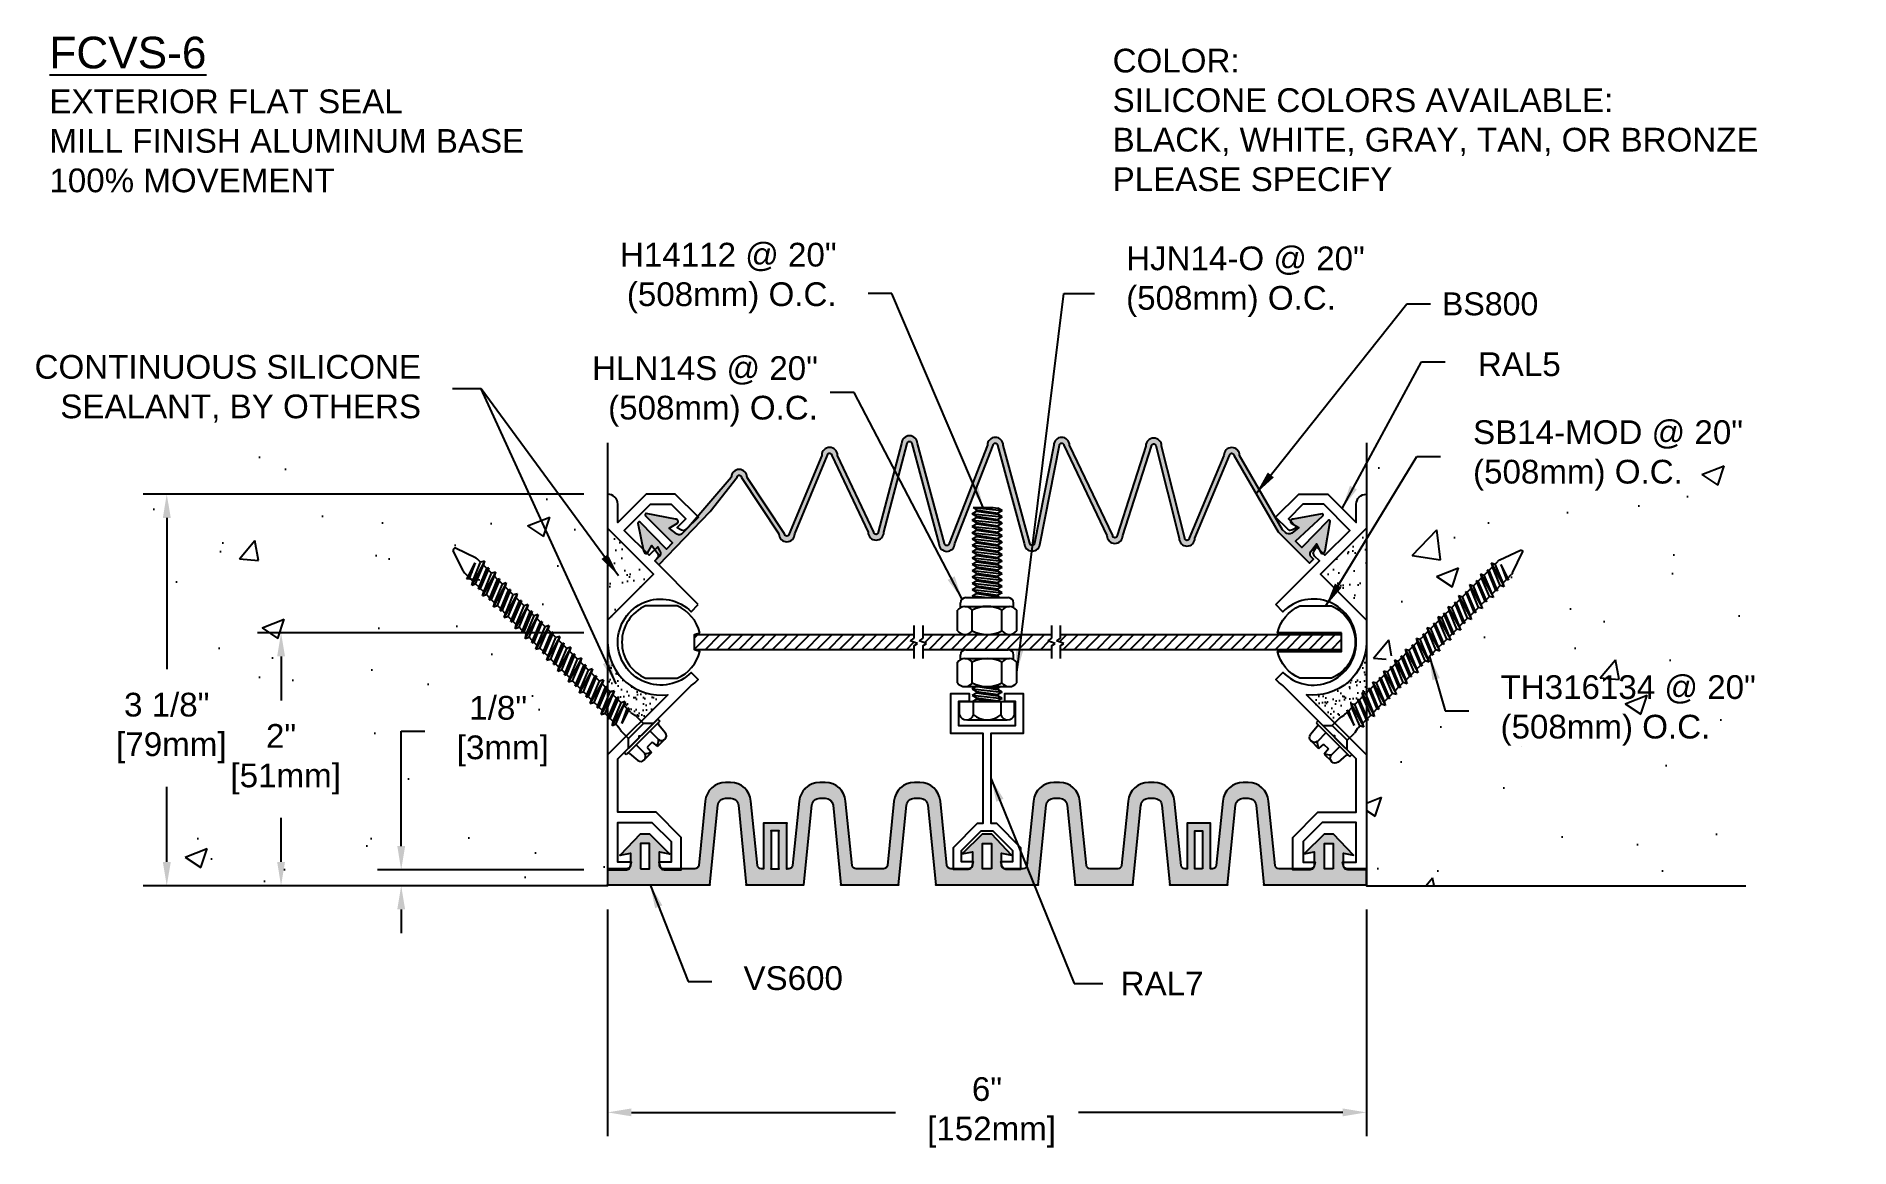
# Model space of a CAD drawing. Header units: inches. Extents: x 4.8 to 19.2, y 6.8 to 15.6.
import ezdxf

# ---------------------------------------------------------------- set-up
doc = ezdxf.new("R2010")
doc.units = ezdxf.units.IN
doc.header["$MEASUREMENT"] = 0
for name, color, linetype in [('Anchors', 4, 'Continuous'), ('Conditions', 1, 'Continuous'), ('Dimensions', 3, 'Continuous'), ('Fillers', 2, 'Continuous'), ('Metals', 7, 'Continuous'), ('Text', 2, 'Continuous')]:
    doc.layers.add(name, color=color, linetype=linetype)
doc.styles.add('Arial', font='arial.ttf')
doc.dimstyles.new('Arial', dxfattribs={"dimtxt": 0.1875, "dimasz": 0.1875, "dimexe": 0.1875, "dimexo": 0.1875, "dimgap": 0.1875, "dimtad": 0, "dimtih": 1, "dimtoh": 1, "dimdec": 4, "dimzin": 0, "dimdsep": 46, "dimlunit": 4, "dimtxsty": 'Arial', "dimcen": 0.1875, "dimadec": 0, "dimazin": 0, "dimtfac": 1, "dimtdec": 4, "dimtofl": 0, "dimtmove": 0, "dimatfit": 3, "dimfxl": 0, "dimfrac": 2, "dimtolj": 1, "dimtzin": 0, "dimarcsym": 0})
pattern_1 = [(37.5, (6.03839, 4.09716), (-0.00314967, 0.0963412), [0, -0.076, 0, -0.085, 0, -0.08125]), (7.5, (6.0384, 4.09716), (0.0884888, 0.1411073), [0, -0.041, 0, -0.0685, 0, -0.02625]), (327.5, (5.97689, 4.09716), (0.1557071, 0.00028295), [0, -0.025, 0, -0.09, 0, -0.1175]), (317.5, (5.9769, 4.09716), (0.1503063, 0.0438838), [0, -0.0125, 0, -0.059, 0, -0.0675])]
pattern_2 = [(37.5, (6.0384, 4.09716), (-0.0062993, 0.1926824), [0, -0.152, 0, -0.17, 0, -0.1625]), (7.5, (6.0384, 4.09716), (0.1769777, 0.2822146), [0, -0.082, 0, -0.137, 0, -0.0525]), (327.5, (5.9154, 4.09716), (0.3114142, 0.000566), [0, -0.05, 0, -0.18, 0, -0.235]), (317.5, (5.9154, 4.09716), (0.3006127, 0.0877676), [0, -0.025, 0, -0.118, 0, -0.135])]
pattern_3 = [(50, (6.0384, 4.0972), (1.79315, -0.15688), [0.1875, -2.0625]), (355, (6.0384, 4.0972), (-0.34688, 1.88048), [0.15, -1.65]), (100.451, (6.1878, 4.0841), (1.44627, 1.7236), [0.15935, -1.75286]), (46.184, (6.0384, 4.5972), (2.6681, -0.4138), [0.28125, -3.09375]), (96.636, (6.2607, 4.5627), (2.33666, 2.4353), [0.23903, -2.6293]), (351.184, (6.0384, 4.5972), (2.33665, 2.4353), [0.225, -2.475]), (21, (6.2884, 4.4722), (1.49227, -1.00655), [0.1875, -2.0625]), (326, (6.2884, 4.4722), (0.60829, 1.81288), [0.15, -1.65]), (71.451, (6.4127, 4.3883), (2.10056, 0.80633), [0.15935, -1.75286]), (37.5, (6.0384, 4.09716), (0.0304, 0.832235), [0, -1.63, 0, -1.675, 0, -1.65625]), (7.5, (6.0384, 4.0972), (0.657674, 0.98603), [0, -0.955, 0, -1.5925, 0, -0.63125]), (327.5, (5.4809, 4.09716), (1.334556, -0.056387), [0, -0.625, 0, -1.95, 0, -2.5875]), (317.5, (5.2309, 4.0972), (1.457965, 0.25026), [0, -0.8125, 0, -1.295, 0, -1.8375])]

msp = doc.modelspace()

# ---------------------------------------------------------------- texts
at = {"layer": 'Text', "attachment_point": 1, "style": 'Arial'}
for s, insert, char_height, width in [('{\\H0.8x;\\LFCVS-6\\P\\H0.75x;\\lEXTERIOR FLAT SEAL\\PMILL FINISH ALUMINUM BASE\\P100% MOVEMENT}', (4.94092, 15.59103), 0.3125, 6.5), ('COLOR:{\\L                    \\~\\P}SILICONE COLORS AVAILABLE:\\PBLACK, WHITE, GRAY, TAN, OR BRONZE\\PPLEASE SPECIFY', (13.34844, 15.49611), 0.1875, 6.6720488)]:
    msp.add_mtext(s, dxfattribs=dict(at, insert=insert, char_height=char_height, width=width))
at = {"layer": 'Text', "style": 'Arial'}
for s, insert, char_height, attachment_point in [('H14112 @ 20"\\P(508mm) O.C.', (11.16605, 13.68369), 0.1875, 6), ('HJN14-O @ 20"\\P(508mm) O.C.', (13.45534, 13.93277), 0.1875, 1), ('BS800', (15.95221, 13.47822), 0.181875, 4), ('CONTINUOUS SILICONE\\PSEALANT, BY OTHERS', (7.87982, 12.8075), 0.1875, 6), ('HLN14S @ 20"\\P(508mm) O.C.', (11.01815, 12.78673), 0.1875, 6), ('\\A1;RAL5', (16.23672, 12.9056), 0.1875, 7), ('SB14-MOD @ 20"\\P(508mm) O.C.', (16.19866, 12.28048), 0.1875, 4), ('TH316134 @ 20"\\P(508mm) O.C.', (16.41586, 10.54294), 0.1875, 1), ('VS600', (10.42951, 8.24251), 0.1875, 1), ('\\A1;RAL7', (13.41215, 8.20011), 0.1875, 1)]:
    msp.add_mtext(s, dxfattribs=dict(at, insert=insert, char_height=char_height, attachment_point=attachment_point))

# ---------------------------------------------------------------- blocks, each defined once
blk = doc.blocks.new('VS600')
h = blk.add_hatch(color=256)
h.paths.add_polyline_path([(14.084, 0.748, -0.388264), (14.053, 0.776), (14.001, 1.289, 0.380339), (13.84, 1.432), (13.796, 1.432, 0.380339), (13.635, 1.289), (13.582, 0.776, -0.388264), (13.551, 0.748), (13.412, 0.748, -0.414214), (13.381, 0.779), (13.381, 0.873), (13.461, 0.858), (13.304, 1.023), (13.229, 1.023), (13.071, 0.868), (13.151, 0.883), (13.151, 0.779, -0.414214), (13.12, 0.748), (12.981, 0.748, -0.388264), (12.95, 0.776), (12.897, 1.289, 0.380339), (12.736, 1.432), (12.693, 1.432, 0.380339), (12.532, 1.289), (12.479, 0.776, -0.388264), (12.448, 0.748), (12.232, 0.748, -0.388264), (12.201, 0.776), (12.148, 1.289, 0.380339), (11.988, 1.432), (11.944, 1.432, 0.38034), (11.783, 1.289), (11.73, 0.776, -0.386279), (11.699, 0.748), (11.683, 0.748), (11.683, 1.11), (11.499, 1.11), (11.499, 0.748), (11.483, 0.748, -0.388264), (11.452, 0.776), (11.4, 1.289, 0.380339), (11.239, 1.432), (11.2, 1.432, 0.380339), (11.039, 1.289), (10.987, 0.776, -0.388264), (10.956, 0.748), (10.708, 0.748, -0.414214), (10.677, 0.779), (10.677, 0.883), (10.757, 0.868), (10.6, 1.023), (10.525, 1.023), (10.367, 0.858), (10.447, 0.873), (10.447, 0.779, -0.414214), (10.416, 0.748), (10.265, 0.748), (10.265, 0.623), (11.076, 0.623), (11.138, 1.251, -0.388879), (11.2, 1.307), (11.239, 1.307, -0.388879), (11.301, 1.251), (11.363, 0.623), (11.819, 0.623), (11.882, 1.251, -0.388879), (11.944, 1.307), (11.988, 1.307, -0.388879), (12.049, 1.251), (12.112, 0.623), (12.568, 0.623), (12.631, 1.251, -0.388879), (12.693, 1.307), (12.736, 1.307, -0.388879), (12.798, 1.251), (12.861, 0.623), (13.671, 0.623), (13.734, 1.251, -0.388879), (13.796, 1.307), (13.84, 1.307, -0.388879), (13.901, 1.251), (13.964, 0.623), (14.42, 0.623), (14.483, 1.251, -0.388879), (14.545, 1.307), (14.588, 1.307, -0.388879), (14.65, 1.251), (14.713, 0.623), (15.169, 0.623), (15.232, 1.251, -0.388879), (15.293, 1.307), (15.332, 1.307, -0.388879), (15.394, 1.251), (15.456, 0.623), (16.267, 0.623), (16.267, 0.748), (16.116, 0.748, -0.414214), (16.085, 0.779), (16.085, 0.873), (16.165, 0.858), (16.008, 1.023), (15.933, 1.023), (15.775, 0.868), (15.855, 0.883), (15.855, 0.779, -0.414214), (15.824, 0.748), (15.576, 0.748, -0.388264), (15.545, 0.776), (15.493, 1.289, 0.380339), (15.332, 1.432), (15.293, 1.432, 0.380339), (15.133, 1.289), (15.08, 0.776, -0.388264), (15.049, 0.748), (15.033, 0.748), (15.033, 1.11), (14.849, 1.11), (14.849, 0.748), (14.833, 0.748, -0.386279), (14.802, 0.776), (14.749, 1.289, 0.38034), (14.588, 1.432), (14.545, 1.432, 0.380339), (14.384, 1.289), (14.331, 0.776, -0.388264), (14.3, 0.748)])
h.paths.add_polyline_path([(14.911, 0.748), (14.971, 0.748), (14.971, 1.048), (14.911, 1.048)], flags=17)
h.paths.add_polyline_path([(13.301, 0.748), (13.301, 0.948), (13.231, 0.948), (13.231, 0.748)], flags=17)
h.paths.add_polyline_path([(15.935, 0.748), (16.005, 0.748), (16.005, 0.948), (15.935, 0.948)], flags=17)
h.paths.add_polyline_path([(11.621, 0.748), (11.621, 1.048), (11.561, 1.048), (11.561, 0.748)], flags=17)
h.paths.add_polyline_path([(10.597, 0.748), (10.597, 0.948), (10.527, 0.948), (10.527, 0.748)], flags=17)
blk.add_lwpolyline([(14.833, 0.748, -0.386279), (14.802, 0.776), (14.75, 1.284, 0.388879), (14.588, 1.432), (14.545, 1.432, 0.388879), (14.383, 1.284), (14.331, 0.776, -0.388264), (14.3, 0.748), (14.084, 0.748, -0.388264), (14.053, 0.776), (14.001, 1.284, 0.388879), (13.84, 1.432), (13.796, 1.432, 0.388879), (13.634, 1.284), (13.582, 0.776, -0.388264), (13.551, 0.748), (13.412, 0.748, -0.414214), (13.381, 0.779), (13.381, 0.873), (13.461, 0.858), (13.304, 1.023), (13.229, 1.023), (13.071, 0.868), (13.151, 0.883), (13.151, 0.779, -0.414214), (13.12, 0.748), (12.981, 0.748, -0.388264), (12.95, 0.776), (12.898, 1.284, 0.388879), (12.736, 1.432), (12.693, 1.432, 0.388879), (12.531, 1.284), (12.479, 0.776, -0.388264), (12.448, 0.748), (12.232, 0.748, -0.388264), (12.201, 0.776), (12.149, 1.284, 0.388879), (11.988, 1.432), (11.944, 1.432, 0.388879), (11.782, 1.284), (11.73, 0.776, -0.386279), (11.699, 0.748), (11.683, 0.748), (11.683, 1.11), (11.499, 1.11), (11.499, 0.748), (11.483, 0.748, -0.388264), (11.452, 0.776), (11.4, 1.284, 0.388879), (11.239, 1.432), (11.2, 1.432, 0.388879), (11.039, 1.284), (10.987, 0.776, -0.388264), (10.956, 0.748), (10.708, 0.748, -0.414214), (10.677, 0.779), (10.677, 0.883), (10.757, 0.868), (10.6, 1.023), (10.525, 1.023), (10.367, 0.858), (10.447, 0.873), (10.447, 0.779, -0.414214), (10.416, 0.748), (10.265, 0.748), (10.265, 0.623), (11.076, 0.623), (11.138, 1.251, -0.388879), (11.2, 1.307), (11.239, 1.307, -0.388879), (11.301, 1.251), (11.363, 0.623), (11.819, 0.623), (11.882, 1.251, -0.388879), (11.944, 1.307), (11.988, 1.307, -0.388879), (12.049, 1.251), (12.112, 0.623), (12.568, 0.623), (12.631, 1.251, -0.388879), (12.693, 1.307), (12.736, 1.307, -0.388879), (12.798, 1.251), (12.861, 0.623), (13.671, 0.623), (13.734, 1.251, -0.388879), (13.796, 1.307), (13.84, 1.307, -0.388879), (13.901, 1.251), (13.964, 0.623), (14.42, 0.623), (14.483, 1.251, -0.388879), (14.545, 1.307), (14.588, 1.307, -0.388879), (14.65, 1.251), (14.713, 0.623), (15.169, 0.623), (15.232, 1.251, -0.388879), (15.293, 1.307), (15.332, 1.307, -0.388879), (15.394, 1.251), (15.456, 0.623), (16.267, 0.623), (16.267, 0.748), (16.116, 0.748, -0.414214), (16.085, 0.779), (16.085, 0.873), (16.165, 0.858), (16.008, 1.023), (15.933, 1.023), (15.775, 0.868), (15.855, 0.883), (15.855, 0.779, -0.414214), (15.824, 0.748), (15.576, 0.748, -0.388264), (15.545, 0.776), (15.493, 1.284, 0.388879), (15.332, 1.432), (15.293, 1.432, 0.388879), (15.132, 1.284), (15.08, 0.776, -0.388264), (15.049, 0.748), (15.033, 0.748), (15.033, 1.11), (14.849, 1.11), (14.849, 0.748)], format="xyb", close=True)
for points in [[(11.561, 0.748), (11.621, 0.748), (11.621, 1.048), (11.561, 1.048)], [(14.971, 0.748), (14.911, 0.748), (14.911, 1.048), (14.971, 1.048)], [(10.527, 0.748), (10.597, 0.748), (10.597, 0.948), (10.527, 0.948)], [(13.301, 0.748), (13.231, 0.748), (13.231, 0.948), (13.301, 0.948)], [(16.005, 0.748), (15.935, 0.748), (15.935, 0.948), (16.005, 0.948)]]:
    blk.add_lwpolyline(points, close=True)
at = {"color": 0, "linetype": 'ByBlock'}
for p in [(11.825, 1.381), (12.037, 1.282), (14.483, 1.251), (11.561, 1.048), (11.621, 1.048), (11.683, 1.11), (10.757, 0.868), (10.367, 0.858), (11.561, 0.748), (11.561, 0.748), (11.561, 0.748), (11.621, 0.748), (11.621, 0.748), (11.683, 0.748), (11.683, 0.748), (10.265, 0.623), (10.265, 0.623), (11.076, 0.623), (11.076, 0.623), (11.363, 0.623), (11.363, 0.623), (12.112, 0.623), (12.112, 0.623), (12.568, 0.623), (12.568, 0.623), (12.861, 0.623), (12.861, 0.623), (13.671, 0.623), (13.964, 0.623), (14.42, 0.623), (14.42, 0.623), (14.42, 0.623), (14.713, 0.623), (14.713, 0.623), (15.169, 0.623), (15.169, 0.623), (15.456, 0.623), (16.267, 0.623)]:
    blk.add_point(p, dxfattribs=at)
blk = doc.blocks.new('bs800')
at = {"layer": 'Text'}
blk.add_hatch(color=256, dxfattribs=at).paths.add_polyline_path([(5.872, 6.442, 1), (5.997, 6.442), (6.3, 7.218, -1), (6.335, 7.218), (6.547, 6.444, 1), (6.672, 6.444), (6.825, 7.218, -1), (6.86, 7.218), (7.201, 6.505, 1), (7.326, 6.505), (7.553, 7.212, -0.91191), (7.587, 7.215), (7.771, 6.483, 1), (7.896, 6.483), (8.17, 7.137, -0.91191), (8.205, 7.14), (8.555, 6.534), (8.802, 6.286), (8.834, 6.317), (8.82, 6.331, -0.379282), (8.812, 6.378), (8.857, 6.438), (8.891, 6.368, 0.684825), (8.925, 6.383), (8.967, 6.616, 0.67662), (8.95, 6.624), (8.742, 6.409), (8.692, 6.459), (8.908, 6.659, 0.637589), (8.902, 6.676), (8.674, 6.635, 0.699658), (8.658, 6.601), (8.719, 6.567), (8.662, 6.524, -0.360218), (8.613, 6.529), (8.59, 6.55), (8.25, 7.137, 1), (8.125, 7.137), (7.851, 6.483, -1), (7.816, 6.483), (7.633, 7.212, 1), (7.508, 7.212), (7.281, 6.505, -1), (7.246, 6.505), (6.905, 7.218, 1), (6.78, 7.218), (6.627, 6.444, -1), (6.592, 6.444), (6.38, 7.218, 1), (6.255, 7.218), (5.952, 6.442, -1), (5.917, 6.442), (5.702, 7.231, 1), (5.577, 7.231), (5.392, 6.531, -1), (5.357, 6.531), (5.07, 7.138, 1), (4.945, 7.138), (4.687, 6.518, -1), (4.652, 6.518), (4.355, 6.964, 1), (4.23, 6.964), (3.892, 6.571), (3.84, 6.519, -0.414214), (3.796, 6.519), (3.739, 6.562), (3.804, 6.601, 0.699658), (3.789, 6.635), (3.557, 6.678, 0.637589), (3.551, 6.661), (3.766, 6.446), (3.717, 6.396), (3.509, 6.61, 0.67662), (3.492, 6.603), (3.537, 6.384, 0.684825), (3.571, 6.369), (3.602, 6.425), (3.647, 6.365, -0.379282), (3.638, 6.318), (3.625, 6.304), (3.657, 6.272), (4.064, 6.694), (4.276, 6.967, -0.91191), (4.31, 6.964), (4.607, 6.518, 1), (4.732, 6.518), (4.99, 7.141, -0.91191), (5.025, 7.138), (5.312, 6.531, 1), (5.437, 6.531), (5.622, 7.231, -1), (5.657, 7.231)])
at = {"layer": 'Fillers'}
blk.add_lwpolyline([(5.952, 6.442, -1), (5.917, 6.442), (5.702, 7.231, 1), (5.577, 7.231), (5.392, 6.531, -1), (5.357, 6.531), (5.07, 7.138, 1), (4.945, 7.138), (4.687, 6.518, -1), (4.652, 6.518), (4.355, 6.964, 1), (4.23, 6.964), (3.892, 6.571), (3.84, 6.519, -0.414214), (3.796, 6.519), (3.739, 6.562), (3.804, 6.601, 0.699658), (3.789, 6.635), (3.557, 6.678, 0.637589), (3.551, 6.661), (3.766, 6.446), (3.717, 6.396), (3.509, 6.61, 0.67662), (3.492, 6.603), (3.537, 6.384, 0.684825), (3.571, 6.369), (3.602, 6.425), (3.647, 6.365, -0.379282), (3.638, 6.318), (3.625, 6.304), (3.657, 6.272), (4.064, 6.694), (4.276, 6.967, -0.91191), (4.31, 6.964), (4.607, 6.518, 1), (4.732, 6.518), (4.99, 7.141, -0.91191), (5.025, 7.138), (5.312, 6.531, 1), (5.437, 6.531), (5.622, 7.231, -1), (5.657, 7.231), (5.872, 6.442, 1), (5.997, 6.442), (6.3, 7.218, -1), (6.335, 7.218), (6.547, 6.444, 1), (6.672, 6.444), (6.825, 7.218, -1), (6.86, 7.218), (7.201, 6.505, 1), (7.326, 6.505), (7.553, 7.212, -0.91191), (7.587, 7.215), (7.771, 6.483, 1), (7.896, 6.483), (8.17, 7.137, -0.91191), (8.205, 7.14), (8.555, 6.534), (8.802, 6.286), (8.834, 6.317), (8.82, 6.331, -0.379282), (8.812, 6.378), (8.857, 6.438), (8.891, 6.368, 0.684825), (8.925, 6.383), (8.967, 6.616, 0.67662), (8.95, 6.624), (8.742, 6.409), (8.692, 6.459), (8.908, 6.659, 0.637589), (8.902, 6.676), (8.674, 6.635, 0.699658), (8.658, 6.601), (8.719, 6.567), (8.662, 6.524, -0.360218), (8.613, 6.529), (8.59, 6.55), (8.25, 7.137, 1), (8.125, 7.137), (7.851, 6.483, -1), (7.816, 6.483), (7.633, 7.212, 1), (7.508, 7.212), (7.281, 6.505, -1), (7.246, 6.505), (6.905, 7.218, 1), (6.78, 7.218), (6.627, 6.444, -1), (6.592, 6.444), (6.38, 7.218, 1), (6.255, 7.218)], format="xyb", close=True, dxfattribs=at)
blk = doc.blocks.new('*D22')
at = {"layer": 'Defpoints', "color": 0}
for p in [(9.355, 10.879), (6.773, 8.879), (7.355, 8.879)]:
    blk.add_point(p, dxfattribs=at)
at = {"layer": 'Dimensions', "color": 0, "lineweight": -2}
for p, q in [((9.168, 10.879), (6.586, 10.879)), ((6.773, 10.692), (6.773, 10.344)), ((6.773, 9.067), (6.773, 9.415)), ((7.168, 8.879), (6.586, 8.879))]:
    blk.add_line(p, q, dxfattribs=at)
at = {"layer": 'Dimensions', "color": 0}
for points in [[(6.742, 10.692), (6.804, 10.692), (6.773, 10.879)], [(6.742, 9.067), (6.804, 9.067), (6.773, 8.879)]]:
    blk.add_solid(points, dxfattribs=at)
at = {"layer": 'Dimensions', "color": 0, "insert": (6.773, 9.879), "char_height": 0.1875, "attachment_point": 5, "style": 'Arial'}
blk.add_mtext('\\A1;2"\\P [51mm]', dxfattribs=at)
blk = doc.blocks.new('Th316134')
for p, q in [((-0.135, 1.779), (-0.129, 1.85)), ((-0.097, 1.877), (-0.027, 1.877)), ((-0.065, 1.769), (-0.065, 1.85)), ((-0.023, 1.833), (-0.027, 1.877)), ((-0.023, 1.833), (0.023, 1.833)), ((0.023, 1.833), (0.027, 1.877)), ((0.027, 1.877), (0.097, 1.877)), ((0.064, 1.769), (0.064, 1.85)), ((0.135, 1.779), (0.129, 1.85)), ((-0.157, 1.75), (-0.157, 1.769)), ((-0.157, 1.769), (0.157, 1.769)), ((-0.157, 1.75), (0.157, 1.75)), ((-0.115, 1.75), (-0.07, 1.705)), ((-0.07, 1.705), (-0.07, 1.638)), ((-0.07, 1.705), (0.07, 1.705)), ((0.115, 1.75), (0.07, 1.705)), ((0.07, 1.705), (0.07, 1.638)), ((0.157, 1.769), (0.157, 1.75)), ((-0.086, 1.516), (0.086, 1.566)), ((-0.074, 1.566), (0.032, 1.603)), ((-0.074, 1.566), (-0.062, 1.573)), ((-0.074, 1.566), (-0.062, 1.56)), ((-0.069, 1.628), (-0.063, 1.602)), ((-0.062, 1.573), (0.032, 1.603)), ((0.032, 1.603), (-0.062, 1.56)), ((-0.062, 1.593), (-0.062, 1.573)), ((0.062, 1.579), (-0.062, 1.529)), ((-0.062, 1.56), (-0.062, 1.529)), ((0.062, 1.593), (0.062, 1.579)), ((0.086, 1.566), (0.062, 1.579)), ((0.086, 1.566), (0.062, 1.553)), ((0.069, 1.628), (0.063, 1.602)), ((-0.086, 1.516), (-0.062, 1.529)), ((-0.086, 1.516), (-0.062, 1.503)), ((-0.086, 1.414), (0.086, 1.465)), ((-0.074, 1.465), (0.074, 1.516)), ((-0.074, 1.465), (-0.062, 1.471)), ((-0.074, 1.465), (-0.062, 1.459)), ((0.062, 1.553), (-0.062, 1.503)), ((-0.062, 1.471), (0.062, 1.522)), ((0.062, 1.509), (-0.062, 1.459)), ((-0.062, 1.503), (-0.062, 1.471)), ((0.062, 1.478), (-0.062, 1.427)), ((-0.062, 1.459), (-0.062, 1.427)), ((0.062, 1.452), (-0.062, 1.401)), ((0.062, 1.553), (0.062, 1.522)), ((0.074, 1.516), (0.062, 1.522)), ((0.074, 1.516), (0.062, 1.509)), ((0.062, 1.509), (0.062, 1.478)), ((0.086, 1.465), (0.062, 1.478)), ((0.086, 1.465), (0.062, 1.452)), ((0.062, 1.452), (0.062, 1.42)), ((-0.086, 1.414), (-0.062, 1.427)), ((-0.086, 1.414), (-0.062, 1.401)), ((-0.086, 1.313), (0.086, 1.363)), ((-0.086, 1.313), (-0.062, 1.325)), ((-0.074, 1.363), (0.074, 1.414)), ((-0.074, 1.363), (-0.062, 1.369)), ((-0.074, 1.363), (-0.062, 1.357)), ((-0.062, 1.369), (0.062, 1.42)), ((0.062, 1.408), (-0.062, 1.357)), ((-0.062, 1.401), (-0.062, 1.369)), ((0.062, 1.376), (-0.062, 1.325)), ((-0.062, 1.357), (-0.062, 1.325)), ((0.062, 1.35), (-0.062, 1.3)), ((0.074, 1.414), (0.062, 1.42)), ((0.074, 1.414), (0.062, 1.408)), ((0.062, 1.408), (0.062, 1.376)), ((0.086, 1.363), (0.062, 1.376)), ((0.086, 1.363), (0.062, 1.35)), ((0.062, 1.35), (0.062, 1.319)), ((-0.086, 1.313), (-0.062, 1.3)), ((-0.086, 1.211), (0.086, 1.262)), ((-0.086, 1.211), (-0.062, 1.224)), ((-0.086, 1.211), (-0.062, 1.198)), ((-0.074, 1.262), (0.074, 1.313)), ((-0.074, 1.262), (-0.062, 1.268)), ((-0.074, 1.262), (-0.062, 1.256)), ((-0.074, 1.16), (0.074, 1.211)), ((-0.062, 1.268), (0.062, 1.319)), ((0.062, 1.306), (-0.062, 1.256)), ((-0.062, 1.3), (-0.062, 1.268)), ((0.062, 1.275), (-0.062, 1.224)), ((-0.062, 1.256), (-0.062, 1.224)), ((0.062, 1.249), (-0.062, 1.198)), ((-0.062, 1.166), (0.062, 1.217)), ((0.062, 1.205), (-0.062, 1.154)), ((0.074, 1.313), (0.062, 1.319)), ((0.074, 1.313), (0.062, 1.306)), ((0.062, 1.306), (0.062, 1.275)), ((0.086, 1.262), (0.062, 1.275)), ((0.086, 1.262), (0.062, 1.249)), ((0.062, 1.249), (0.062, 1.217)), ((0.074, 1.211), (0.062, 1.217)), ((0.074, 1.211), (0.062, 1.205)), ((0.062, 1.205), (0.062, 1.173)), ((-0.086, 1.109), (0.086, 1.16)), ((-0.086, 1.109), (-0.062, 1.122)), ((-0.086, 1.109), (-0.062, 1.096)), ((-0.074, 1.16), (-0.062, 1.166)), ((-0.074, 1.16), (-0.062, 1.154)), ((-0.074, 1.059), (0.074, 1.109)), ((-0.062, 1.198), (-0.062, 1.166)), ((0.062, 1.173), (-0.062, 1.122)), ((-0.062, 1.154), (-0.062, 1.122)), ((0.062, 1.147), (-0.062, 1.096)), ((-0.062, 1.065), (0.062, 1.116)), ((0.062, 1.103), (-0.062, 1.052)), ((-0.062, 1.096), (-0.062, 1.065)), ((0.086, 1.16), (0.062, 1.173)), ((0.086, 1.16), (0.062, 1.147)), ((0.062, 1.147), (0.062, 1.116)), ((0.074, 1.109), (0.062, 1.116)), ((0.074, 1.109), (0.062, 1.103)), ((0.062, 1.103), (0.062, 1.072)), ((-0.086, 1.008), (0.086, 1.059)), ((-0.086, 1.008), (-0.062, 1.021)), ((-0.086, 1.008), (-0.062, 0.995)), ((-0.074, 1.059), (-0.062, 1.065)), ((-0.074, 1.059), (-0.062, 1.052)), ((-0.074, 0.957), (0.074, 1.008)), ((-0.074, 0.957), (-0.062, 0.963)), ((0.062, 1.072), (-0.062, 1.021)), ((-0.062, 1.052), (-0.062, 1.021)), ((0.062, 1.046), (-0.062, 0.995)), ((-0.062, 0.963), (0.062, 1.014)), ((0.062, 1.002), (-0.062, 0.951)), ((-0.062, 0.995), (-0.062, 0.963)), ((0.062, 0.97), (-0.062, 0.919)), ((0.086, 1.059), (0.062, 1.072)), ((0.086, 1.059), (0.062, 1.046)), ((0.062, 1.046), (0.062, 1.014)), ((0.074, 1.008), (0.062, 1.014)), ((0.074, 1.008), (0.062, 1.002)), ((0.062, 1.002), (0.062, 0.97)), ((0.086, 0.957), (0.062, 0.97)), ((-0.086, 0.906), (0.086, 0.957)), ((-0.086, 0.906), (-0.062, 0.919)), ((-0.086, 0.906), (-0.062, 0.893)), ((-0.086, 0.805), (0.086, 0.855)), ((-0.074, 0.957), (-0.062, 0.951)), ((-0.074, 0.855), (0.074, 0.906)), ((-0.074, 0.855), (-0.062, 0.862)), ((-0.074, 0.855), (-0.062, 0.849)), ((-0.062, 0.951), (-0.062, 0.919)), ((0.062, 0.944), (-0.062, 0.893)), ((-0.062, 0.862), (0.062, 0.912)), ((0.062, 0.9), (-0.062, 0.849)), ((-0.062, 0.893), (-0.062, 0.862)), ((0.062, 0.868), (-0.062, 0.818)), ((-0.062, 0.849), (-0.062, 0.818)), ((0.062, 0.843), (-0.062, 0.792)), ((0.086, 0.957), (0.062, 0.944)), ((0.062, 0.944), (0.062, 0.912)), ((0.074, 0.906), (0.062, 0.912)), ((0.074, 0.906), (0.062, 0.9)), ((0.062, 0.9), (0.062, 0.868)), ((0.086, 0.855), (0.062, 0.868)), ((0.086, 0.855), (0.062, 0.843)), ((0.062, 0.843), (0.062, 0.811)), ((-0.086, 0.805), (-0.062, 0.818)), ((-0.086, 0.805), (-0.062, 0.792)), ((-0.086, 0.703), (0.086, 0.754)), ((-0.074, 0.754), (0.074, 0.805)), ((-0.074, 0.754), (-0.062, 0.76)), ((-0.074, 0.754), (-0.062, 0.748)), ((-0.062, 0.76), (0.062, 0.811)), ((0.062, 0.799), (-0.062, 0.748)), ((-0.062, 0.792), (-0.062, 0.76)), ((0.062, 0.767), (-0.062, 0.716)), ((-0.062, 0.748), (-0.062, 0.716)), ((0.062, 0.741), (-0.062, 0.69)), ((0.074, 0.805), (0.062, 0.811)), ((0.074, 0.805), (0.062, 0.799)), ((0.062, 0.799), (0.062, 0.767)), ((0.086, 0.754), (0.062, 0.767)), ((0.086, 0.754), (0.062, 0.741)), ((0.062, 0.749), (0.062, 0.717)), ((-0.086, 0.703), (-0.062, 0.716)), ((-0.086, 0.703), (-0.062, 0.69)), ((-0.086, 0.609), (0.086, 0.66)), ((-0.086, 0.609), (-0.062, 0.622)), ((-0.086, 0.609), (-0.062, 0.596)), ((-0.074, 0.66), (0.074, 0.711)), ((-0.074, 0.66), (-0.062, 0.666)), ((-0.074, 0.66), (-0.062, 0.654)), ((-0.074, 0.559), (0.074, 0.609)), ((-0.062, 0.666), (0.062, 0.717)), ((0.062, 0.705), (-0.062, 0.654)), ((-0.062, 0.698), (-0.062, 0.666)), ((0.062, 0.673), (-0.062, 0.622)), ((-0.062, 0.654), (-0.062, 0.622)), ((0.062, 0.647), (-0.062, 0.596)), ((-0.062, 0.565), (0.062, 0.616)), ((0.062, 0.603), (-0.062, 0.552)), ((0.074, 0.711), (0.062, 0.717)), ((0.074, 0.711), (0.062, 0.705)), ((0.062, 0.705), (0.062, 0.673)), ((0.086, 0.66), (0.062, 0.673)), ((0.086, 0.66), (0.062, 0.647)), ((0.062, 0.647), (0.062, 0.616)), ((0.074, 0.609), (0.062, 0.616)), ((0.074, 0.609), (0.062, 0.603)), ((0.062, 0.603), (0.062, 0.572)), ((-0.086, 0.508), (0.086, 0.559)), ((-0.086, 0.508), (-0.062, 0.521)), ((-0.086, 0.508), (-0.062, 0.495)), ((-0.074, 0.559), (-0.062, 0.565)), ((-0.074, 0.559), (-0.062, 0.552)), ((-0.074, 0.457), (0.074, 0.508)), ((-0.062, 0.596), (-0.062, 0.565)), ((0.062, 0.572), (-0.062, 0.521)), ((-0.062, 0.552), (-0.062, 0.521)), ((0.062, 0.546), (-0.062, 0.495)), ((-0.062, 0.463), (0.062, 0.514)), ((0.062, 0.502), (-0.062, 0.451)), ((-0.062, 0.495), (-0.062, 0.463)), ((0.086, 0.559), (0.062, 0.572)), ((0.086, 0.559), (0.062, 0.546)), ((0.062, 0.546), (0.062, 0.514)), ((0.074, 0.508), (0.062, 0.514)), ((0.074, 0.508), (0.062, 0.502)), ((0.062, 0.502), (0.062, 0.47)), ((-0.086, 0.406), (0.086, 0.457)), ((-0.086, 0.406), (-0.062, 0.419)), ((-0.086, 0.406), (-0.062, 0.393)), ((-0.074, 0.457), (-0.062, 0.463)), ((-0.074, 0.457), (-0.062, 0.451)), ((-0.074, 0.355), (0.074, 0.406)), ((-0.074, 0.355), (-0.062, 0.362)), ((0.062, 0.47), (-0.062, 0.419)), ((-0.062, 0.451), (-0.062, 0.419)), ((0.062, 0.444), (-0.062, 0.393)), ((-0.062, 0.362), (0.062, 0.412)), ((0.062, 0.4), (-0.062, 0.349)), ((-0.062, 0.393), (-0.062, 0.362)), ((0.062, 0.368), (-0.062, 0.318)), ((0.086, 0.457), (0.062, 0.47)), ((0.086, 0.457), (0.062, 0.444)), ((0.062, 0.444), (0.062, 0.412)), ((0.074, 0.406), (0.062, 0.412)), ((0.074, 0.406), (0.062, 0.4)), ((0.062, 0.4), (0.062, 0.368)), ((0.086, 0.355), (0.062, 0.368)), ((-0.086, 0.305), (0.086, 0.355)), ((-0.086, 0.305), (-0.062, 0.318)), ((-0.086, 0.305), (-0.062, 0.292)), ((-0.086, 0.203), (0.086, 0.254)), ((-0.074, 0.355), (-0.062, 0.349)), ((-0.074, 0.254), (0.074, 0.305)), ((-0.074, 0.254), (-0.062, 0.26)), ((-0.074, 0.254), (-0.062, 0.248)), ((-0.062, 0.349), (-0.062, 0.318)), ((0.062, 0.343), (-0.062, 0.292)), ((-0.062, 0.26), (0.062, 0.311)), ((0.062, 0.299), (-0.062, 0.248)), ((-0.062, 0.292), (-0.062, 0.26)), ((0.062, 0.267), (-0.062, 0.216)), ((-0.062, 0.248), (-0.062, 0.216)), ((0.062, 0.241), (-0.062, 0.19)), ((0.086, 0.355), (0.062, 0.343)), ((0.062, 0.343), (0.062, 0.311)), ((0.074, 0.305), (0.062, 0.311)), ((0.074, 0.305), (0.062, 0.299)), ((0.062, 0.299), (0.062, 0.267)), ((0.086, 0.254), (0.062, 0.267)), ((0.086, 0.254), (0.062, 0.241)), ((0.062, 0.241), (0.062, 0.209)), ((-0.086, 0.203), (-0.062, 0.216)), ((-0.086, 0.203), (-0.062, 0.19)), ((-0.062, 0.19), (-0.062, 0.164)), ((-0.06, 0.149), (-0.01, 0.006)), ((-0.034, 0.166), (0.062, 0.209)), ((-0.034, 0.166), (0.074, 0.203)), ((0.062, 0.197), (-0.034, 0.166)), ((0.06, 0.149), (0.01, 0.006)), ((0.074, 0.203), (0.062, 0.209)), ((0.074, 0.203), (0.062, 0.197)), ((0.062, 0.197), (0.062, 0.164))]:
    blk.add_line(p, q)
for centre, radius, start, end in [((-0.097, 1.845), 0.0327, 9.285, 170.715), ((0, 1.788), 0.0896, 107.4215, 136.0407), ((0, 1.788), 0.0896, 43.9593, 72.5785), ((0.097, 1.845), 0.0327, 9.285, 170.715), ((-0.146, 1.78), 0.0112, 270, 355), ((0.146, 1.78), 0.0112, 185, 270), ((-0.023, 1.638), 0.0465, 180, 191.9357), ((-0.109, 1.593), 0.0465, 0, 11.9357), ((0.109, 1.593), 0.0465, 168.0643, 180), ((0.023, 1.638), 0.0465, 348.0643, 0), ((-0.016, 0.164), 0.0465, 180, 199.3058), ((0.016, 0.164), 0.0465, 340.6942, 0), ((0, 0.011), 0.0106, 204.1001, 335.8999)]:
    blk.add_arc(centre, radius, start, end)
blk = doc.blocks.new('*D23')
at = {"layer": 'Defpoints', "color": 0}
for p in [(9.355, 8.879), (15.355, 8.879), (9.355, 7.087)]:
    blk.add_point(p, dxfattribs=at)
at = {"layer": 'Dimensions', "color": 0, "lineweight": -2}
for p, q in [((9.355, 8.692), (9.355, 6.9)), ((15.355, 8.692), (15.355, 6.9)), ((9.543, 7.087), (11.631, 7.087)), ((15.168, 7.087), (13.08, 7.087))]:
    blk.add_line(p, q, dxfattribs=at)
at = {"layer": 'Dimensions', "color": 0}
for points in [[(9.543, 7.118), (9.543, 7.056), (9.355, 7.087)], [(15.168, 7.118), (15.168, 7.056), (15.355, 7.087)]]:
    blk.add_solid(points, dxfattribs=at)
at = {"layer": 'Dimensions', "color": 0, "insert": (12.355, 7.087), "char_height": 0.1875, "attachment_point": 5, "style": 'Arial'}
blk.add_mtext('\\A1;6"\\P [152mm]', dxfattribs=at)
blk = doc.blocks.new('*D24')
at = {"layer": 'Defpoints', "color": 0}
for p in [(9.356, 11.974), (5.869, 8.879), (7.355, 8.879)]:
    blk.add_point(p, dxfattribs=at)
at = {"layer": 'Dimensions', "color": 0, "lineweight": -2}
for p, q in [((9.168, 11.974), (5.682, 11.974)), ((5.869, 11.787), (5.869, 10.591)), ((5.869, 9.067), (5.869, 9.66)), ((7.168, 8.879), (5.682, 8.879))]:
    blk.add_line(p, q, dxfattribs=at)
at = {"layer": 'Dimensions', "color": 0}
for points in [[(5.838, 11.787), (5.901, 11.787), (5.869, 11.974)], [(5.838, 9.067), (5.901, 9.067), (5.869, 8.879)]]:
    blk.add_solid(points, dxfattribs=at)
at = {"layer": 'Dimensions', "color": 0, "insert": (5.869, 10.126), "char_height": 0.1875, "attachment_point": 5, "style": 'Arial'}
blk.add_mtext('\\A1;3 1/8"\\P [79mm]', dxfattribs=at)
blk = doc.blocks.new('*D25')
at = {"layer": 'Defpoints', "color": 0}
for p in [(9.355, 9.004), (7.723, 8.879), (9.355, 8.879)]:
    blk.add_point(p, dxfattribs=at)
at = {"layer": 'Dimensions', "color": 0, "lineweight": -2}
for p, q in [((7.723, 9.192), (7.723, 10.101)), ((7.723, 10.101), (7.91, 10.101)), ((9.168, 9.004), (7.535, 9.004)), ((9.168, 8.879), (7.535, 8.879)), ((7.723, 8.692), (7.723, 8.504))]:
    blk.add_line(p, q, dxfattribs=at)
at = {"layer": 'Dimensions', "color": 0}
for points in [[(7.692, 9.192), (7.754, 9.192), (7.723, 9.004)], [(7.692, 8.692), (7.754, 8.692), (7.723, 8.879)]]:
    blk.add_solid(points, dxfattribs=at)
at = {"layer": 'Dimensions', "color": 0, "insert": (8.49, 10.101), "char_height": 0.1875, "attachment_point": 5, "style": 'Arial'}
blk.add_mtext('\\A1;1/8"\\P [3mm]', dxfattribs=at)
blk = doc.blocks.new('NUTS&BOLT')
for p, q in [((6.54, 8.183), (6.769, 8.158)), ((6.54, 8.183), (6.698, 8.183)), ((6.54, 8.183), (6.565, 8.163)), ((6.698, 8.183), (6.735, 8.178)), ((6.769, 8.158), (6.735, 8.178)), ((6.531, 8.133), (6.565, 8.153)), ((6.531, 8.133), (6.769, 8.108)), ((6.531, 8.133), (6.565, 8.113)), ((6.531, 8.083), (6.565, 8.103)), ((6.531, 8.083), (6.769, 8.058)), ((6.531, 8.083), (6.565, 8.063)), ((6.531, 8.033), (6.565, 8.053)), ((6.531, 8.033), (6.769, 8.008)), ((6.531, 8.033), (6.565, 8.013)), ((6.565, 8.163), (6.735, 8.138)), ((6.565, 8.153), (6.565, 8.163)), ((6.565, 8.153), (6.735, 8.128)), ((6.565, 8.113), (6.735, 8.088)), ((6.565, 8.103), (6.565, 8.113)), ((6.565, 8.103), (6.735, 8.078)), ((6.565, 8.063), (6.735, 8.038)), ((6.565, 8.053), (6.565, 8.063)), ((6.565, 8.053), (6.735, 8.028)), ((6.769, 8.158), (6.735, 8.138)), ((6.735, 8.128), (6.735, 8.138)), ((6.769, 8.108), (6.735, 8.128)), ((6.769, 8.108), (6.735, 8.088)), ((6.735, 8.078), (6.735, 8.088)), ((6.769, 8.058), (6.735, 8.078)), ((6.769, 8.058), (6.735, 8.038)), ((6.735, 8.028), (6.735, 8.038)), ((6.531, 7.983), (6.565, 8.003)), ((6.531, 7.983), (6.769, 7.958)), ((6.531, 7.983), (6.565, 7.963)), ((6.531, 7.933), (6.565, 7.953)), ((6.531, 7.933), (6.769, 7.908)), ((6.531, 7.933), (6.565, 7.913)), ((6.531, 7.883), (6.565, 7.903)), ((6.565, 8.013), (6.735, 7.988)), ((6.565, 8.003), (6.565, 8.013)), ((6.565, 8.003), (6.735, 7.978)), ((6.565, 7.963), (6.735, 7.938)), ((6.565, 7.953), (6.565, 7.963)), ((6.565, 7.953), (6.735, 7.928)), ((6.565, 7.913), (6.735, 7.888)), ((6.565, 7.903), (6.565, 7.913)), ((6.565, 7.903), (6.735, 7.878)), ((6.769, 8.008), (6.735, 8.028)), ((6.769, 8.008), (6.735, 7.988)), ((6.735, 7.978), (6.735, 7.988)), ((6.769, 7.958), (6.735, 7.978)), ((6.769, 7.958), (6.735, 7.938)), ((6.735, 7.928), (6.735, 7.938)), ((6.769, 7.908), (6.735, 7.928)), ((6.769, 7.908), (6.735, 7.888)), ((6.735, 7.878), (6.735, 7.888)), ((6.531, 7.883), (6.769, 7.858)), ((6.531, 7.883), (6.565, 7.863)), ((6.531, 7.833), (6.565, 7.853)), ((6.531, 7.833), (6.769, 7.808)), ((6.531, 7.833), (6.565, 7.813)), ((6.531, 7.783), (6.565, 7.803)), ((6.531, 7.783), (6.769, 7.758)), ((6.531, 7.783), (6.565, 7.763)), ((6.531, 7.733), (6.565, 7.753)), ((6.565, 7.863), (6.735, 7.838)), ((6.565, 7.853), (6.565, 7.863)), ((6.565, 7.853), (6.735, 7.828)), ((6.565, 7.813), (6.735, 7.788)), ((6.565, 7.803), (6.565, 7.813)), ((6.565, 7.803), (6.735, 7.778)), ((6.565, 7.763), (6.735, 7.738)), ((6.565, 7.753), (6.565, 7.763)), ((6.565, 7.753), (6.735, 7.728)), ((6.769, 7.858), (6.735, 7.878)), ((6.769, 7.858), (6.735, 7.838)), ((6.735, 7.828), (6.735, 7.838)), ((6.769, 7.808), (6.735, 7.828)), ((6.769, 7.808), (6.735, 7.788)), ((6.735, 7.778), (6.735, 7.788)), ((6.769, 7.758), (6.735, 7.778)), ((6.769, 7.758), (6.735, 7.738)), ((6.531, 7.733), (6.769, 7.708)), ((6.531, 7.733), (6.565, 7.713)), ((6.531, 7.683), (6.565, 7.703)), ((6.531, 7.683), (6.769, 7.658)), ((6.531, 7.683), (6.565, 7.663)), ((6.531, 7.633), (6.565, 7.653)), ((6.531, 7.633), (6.769, 7.608)), ((6.531, 7.633), (6.565, 7.613)), ((6.531, 7.583), (6.565, 7.603)), ((6.565, 7.713), (6.735, 7.688)), ((6.565, 7.703), (6.565, 7.713)), ((6.565, 7.703), (6.735, 7.678)), ((6.565, 7.663), (6.735, 7.638)), ((6.565, 7.653), (6.565, 7.663)), ((6.565, 7.653), (6.735, 7.628)), ((6.565, 7.613), (6.735, 7.588)), ((6.565, 7.603), (6.565, 7.613)), ((6.565, 7.603), (6.735, 7.578)), ((6.735, 7.728), (6.735, 7.738)), ((6.769, 7.708), (6.735, 7.728)), ((6.769, 7.708), (6.735, 7.688)), ((6.735, 7.678), (6.735, 7.688)), ((6.769, 7.658), (6.735, 7.678)), ((6.769, 7.658), (6.735, 7.638)), ((6.735, 7.628), (6.735, 7.638)), ((6.769, 7.608), (6.735, 7.628)), ((6.769, 7.608), (6.735, 7.588)), ((6.482, 7.47), (6.817, 7.47)), ((6.531, 7.583), (6.769, 7.558)), ((6.531, 7.583), (6.565, 7.563)), ((6.531, 7.533), (6.565, 7.553)), ((6.531, 7.533), (6.769, 7.508)), ((6.531, 7.533), (6.565, 7.513)), ((6.531, 7.483), (6.565, 7.503)), ((6.531, 7.483), (6.553, 7.47)), ((6.531, 7.483), (6.654, 7.47)), ((6.565, 7.563), (6.735, 7.538)), ((6.565, 7.553), (6.565, 7.563)), ((6.565, 7.553), (6.735, 7.528)), ((6.565, 7.513), (6.735, 7.488)), ((6.565, 7.503), (6.565, 7.513)), ((6.565, 7.503), (6.735, 7.478)), ((6.735, 7.578), (6.735, 7.588)), ((6.769, 7.558), (6.735, 7.578)), ((6.769, 7.558), (6.735, 7.538)), ((6.735, 7.528), (6.735, 7.538)), ((6.769, 7.508), (6.735, 7.528)), ((6.769, 7.508), (6.735, 7.488)), ((6.735, 7.478), (6.735, 7.488)), ((6.748, 7.47), (6.735, 7.478)), ((6.415, 7.208), (6.415, 7.37)), ((6.44, 7.391), (6.44, 7.428)), ((6.474, 7.4), (6.826, 7.4)), ((6.532, 7.208), (6.532, 7.37)), ((6.767, 7.208), (6.767, 7.37)), ((6.859, 7.391), (6.859, 7.428)), ((6.884, 7.208), (6.884, 7.37)), ((6.474, 7.178), (6.826, 7.178)), ((6.482, 7.058), (6.817, 7.058)), ((6.415, 6.796), (6.415, 6.958)), ((6.44, 6.979), (6.44, 7.016)), ((6.474, 6.988), (6.826, 6.988)), ((6.532, 6.796), (6.532, 6.958)), ((6.767, 6.796), (6.767, 6.958)), ((6.859, 6.979), (6.859, 7.016)), ((6.884, 6.796), (6.884, 6.958)), ((6.474, 6.766), (6.826, 6.766)), ((6.531, 6.748), (6.562, 6.766)), ((6.531, 6.748), (6.769, 6.723)), ((6.531, 6.748), (6.565, 6.728)), ((6.574, 6.766), (6.735, 6.742)), ((6.647, 6.766), (6.735, 6.753)), ((6.757, 6.766), (6.735, 6.753)), ((6.735, 6.742), (6.735, 6.753)), ((6.769, 6.723), (6.735, 6.742)), ((6.432, 6.648), (6.867, 6.648)), ((6.432, 6.544), (6.432, 6.648)), ((6.531, 6.698), (6.565, 6.717)), ((6.531, 6.698), (6.769, 6.673)), ((6.531, 6.698), (6.565, 6.678)), ((6.531, 6.648), (6.565, 6.667)), ((6.541, 6.648), (6.541, 6.544)), ((6.565, 6.728), (6.735, 6.703)), ((6.565, 6.717), (6.565, 6.728)), ((6.565, 6.717), (6.735, 6.692)), ((6.565, 6.678), (6.735, 6.653)), ((6.565, 6.667), (6.565, 6.678)), ((6.565, 6.667), (6.695, 6.648)), ((6.769, 6.723), (6.735, 6.703)), ((6.769, 6.723), (6.735, 6.703)), ((6.735, 6.692), (6.735, 6.703)), ((6.769, 6.673), (6.735, 6.692)), ((6.769, 6.673), (6.735, 6.653)), ((6.743, 6.648), (6.735, 6.653)), ((6.758, 6.648), (6.758, 6.544)), ((6.867, 6.544), (6.867, 6.648)), ((6.495, 6.504), (6.805, 6.504))]:
    blk.add_line(p, q)
for centre, radius, start, end in [((6.482, 7.428), 0.0418, 90, 180), ((6.817, 7.428), 0.0418, 0, 90), ((6.474, 7.327), 0.0723, 35.7751, 144.2249), ((6.65, 7.156), 0.244, 61.2813, 118.7187), ((6.826, 7.327), 0.0723, 35.7751, 144.2249), ((6.474, 7.25), 0.0723, 215.7751, 324.2249), ((6.65, 7.422), 0.244, 241.2813, 298.7187), ((6.826, 7.25), 0.0723, 215.7751, 324.2249), ((6.482, 7.016), 0.0418, 90, 180), ((6.817, 7.016), 0.0418, 0, 90), ((6.474, 6.915), 0.0723, 35.7751, 144.2249), ((6.65, 6.744), 0.244, 61.2813, 118.7187), ((6.826, 6.915), 0.0723, 35.7751, 144.2249), ((6.474, 6.838), 0.0723, 215.7751, 324.2249), ((6.65, 7.01), 0.244, 241.2813, 298.7187), ((6.826, 6.838), 0.0723, 215.7751, 324.2249), ((6.487, 6.561), 0.057, 197.3212, 342.6788), ((6.65, 6.672), 0.168, 229.6113, 310.3887), ((6.813, 6.561), 0.057, 197.3212, 342.6788)]:
    blk.add_arc(centre, radius, start, end)
blk = doc.blocks.new('RAL5')
blk.add_lwpolyline([(0.717, 2.098), (0.372, 2.443), (0.411, 2.481, 0.339454), (0.416, 2.519), (0.396, 2.554), (0.329, 2.487), (0.131, 2.684), (0.338, 2.89), (0.502, 2.89), (0.617, 2.775), (0.55, 2.708), (0.585, 2.688, 0.339454), (0.622, 2.693), (0.718, 2.788), (0.535, 2.97), (0.304, 2.97), (0.08, 2.746), (0.08, 2.891, 0.414214), (0.001, 2.97), (0, 2.97), (0, 2.702), (0.363, 2.339), (0, 1.975), (0, 1.798, 0.450829), (0.475, 1.385), (0, 0.91), (0, 0), (0.148, 0, 0.339454), (0.178, 0.023), (0.188, 0.062), (0.08, 0.062), (0.08, 0.375), (0.35, 0.375), (0.501, 0.224), (0.501, 0.062), (0.406, 0.062), (0.416, 0.023, 0.339454), (0.446, 0), (0.581, 0), (0.581, 0.257), (0.383, 0.455), (0.08, 0.455), (0.08, 0.877), (0.249, 1.045), (0.249, 1.059), (0.263, 1.059), (0.66, 1.457, 0.044547), (0.717, 1.505), (0.661, 1.561, -2.420133), (0.661, 2.041), (0.717, 2.098)], format="xyb")
blk = doc.blocks.new('ral7')
blk.add_lwpolyline([(1.881, -0.628), (1.881, -0.801), (1.765, -0.801, -0.339454), (1.735, -0.778), (1.724, -0.739), (1.819, -0.739), (1.819, -0.654), (1.664, -0.499), (1.566, -0.499), (1.411, -0.654), (1.411, -0.739), (1.506, -0.739), (1.496, -0.778, -0.339454), (1.466, -0.801), (1.349, -0.801), (1.349, -0.628), (1.541, -0.437), (1.584, -0.437), (1.584, 0.274), (1.328, 0.274), (1.328, 0.588), (1.475, 0.588), (1.475, 0.526), (1.39, 0.526), (1.39, 0.336), (1.84, 0.336), (1.84, 0.526), (1.755, 0.526), (1.755, 0.588), (1.902, 0.588), (1.902, 0.274), (1.646, 0.274), (1.646, -0.437), (1.69, -0.437)], format="xyb", close=True)
blk = doc.blocks.new('SB12')
h = blk.add_hatch()
h.set_pattern_fill('ANSI31', color=256, scale=0.5, style=0)
h.paths.add_polyline_path([(4.005, 6.768), (4.005, 6.648), (5.739, 6.648), (5.739, 6.678), (5.768, 6.697), (5.71, 6.719), (5.739, 6.738), (5.739, 6.768)])
h.paths.add_polyline_path([(5.809, 6.768), (5.809, 6.738), (5.78, 6.719), (5.838, 6.697), (5.809, 6.678), (5.809, 6.648), (6.826, 6.648), (6.826, 6.678), (6.855, 6.697), (6.797, 6.719), (6.826, 6.738), (6.826, 6.768)])
h.paths.add_polyline_path([(6.896, 6.768), (6.896, 6.738), (6.867, 6.719), (6.925, 6.697), (6.896, 6.678), (6.896, 6.648), (9.121, 6.648), (9.121, 6.768)])
for p, q in [((5.739, 6.838), (5.739, 6.738)), ((5.809, 6.838), (5.809, 6.738)), ((6.826, 6.838), (6.826, 6.738)), ((6.896, 6.838), (6.896, 6.738)), ((5.739, 6.738), (5.71, 6.719)), ((5.768, 6.697), (5.71, 6.719)), ((5.739, 6.678), (5.768, 6.697)), ((5.739, 6.678), (5.739, 6.578)), ((5.809, 6.738), (5.78, 6.719)), ((5.838, 6.697), (5.78, 6.719)), ((5.809, 6.678), (5.838, 6.697)), ((5.809, 6.678), (5.809, 6.578)), ((6.826, 6.738), (6.797, 6.719)), ((6.855, 6.697), (6.797, 6.719)), ((6.826, 6.678), (6.855, 6.697)), ((6.826, 6.678), (6.826, 6.578)), ((6.896, 6.738), (6.867, 6.719)), ((6.925, 6.697), (6.867, 6.719)), ((6.896, 6.678), (6.925, 6.697)), ((6.896, 6.678), (6.896, 6.578))]:
    blk.add_line(p, q)
for points in [[(4.046, 6.782, 0.233897), (3.867, 6.994), (3.617, 6.994, 0.654654), (3.617, 6.422), (3.867, 6.422, 0.233897), (4.046, 6.634), (4.005, 6.648), (4.005, 6.768)], [(9.121, 6.782), (8.613, 6.782, -0.233897), (8.791, 6.994), (9.041, 6.994, -0.654654), (9.041, 6.422), (8.791, 6.422, -0.233897), (8.613, 6.634), (9.121, 6.634)]]:
    blk.add_lwpolyline(points, format="xyb", close=True)
for points in [[(4.005, 6.768), (5.739, 6.768)], [(5.809, 6.768), (6.826, 6.768)], [(6.896, 6.768), (9.121, 6.768)], [(5.739, 6.648), (4.005, 6.648)], [(6.826, 6.648), (5.809, 6.648)], [(9.121, 6.648), (6.896, 6.648)]]:
    blk.add_lwpolyline(points)

# ---------------------------------------------------------------- dimensions: what is measured, and where the dimension line sits
at = {"layer": 'Dimensions'}
for base, p1, p2, picture, middle in [((5.86938, 8.87943), (9.356, 11.97443), (7.3555, 8.87943), '*D24', (5.86938, 10.12557)), ((6.77318, 8.87943), (9.3555, 10.87943), (7.3555, 8.87943), '*D22', (6.77318, 9.87943)), ((7.72293, 8.87943), (9.3555, 9.00443), (9.3555, 8.87943), '*D25', (8.48962, 10.10126))]:
    dim = msp.add_linear_dim(base=base, p1=p1, p2=p2, angle=90, dimstyle='Arial', override={"dimpost": '\\X'}, dxfattribs=at)
    dim.commit()
    dim.dimension.update_dxf_attribs({"geometry": picture, "text_midpoint": middle, "dimtype": 160})
dim = msp.add_linear_dim(base=(9.3555, 7.08721), p1=(15.3555, 8.87943), p2=(9.3555, 8.87943), dimstyle='Arial', override={"dimpost": '\\X'}, dxfattribs=at)
dim.commit()
dim.dimension.update_dxf_attribs({"geometry": '*D23', "text_midpoint": (12.3555, 7.08721), "dimtype": 160})

# ---------------------------------------------------------------- hatches: boundary and pattern name
at = {"layer": 'Conditions'}
h = msp.add_hatch(dxfattribs=at)
h.set_pattern_fill('AR-CONC', color=256, scale=0.25, style=0)
h.set_pattern_definition(pattern_3)
edge = h.paths.add_edge_path()
edge.add_arc((8.20282, 11.54527), 0.01263, 59.511424, 210.488576, ccw=False)
edge.add_line((8.20923, 11.55615), (8.37033, 11.47864))
edge.add_arc((8.34622, 11.42852), 0.05562, 45, 64.305751, ccw=False)
edge.add_line((8.38555, 11.46785), (8.40742, 11.44598))
edge.add_line((8.40742, 11.44598), (8.43865, 11.45534))
edge.add_line((8.43865, 11.45534), (8.42928, 11.42411))
edge.add_line((8.42928, 11.42411), (8.45609, 11.3973))
edge.add_line((8.45609, 11.3973), (8.47098, 11.40177))
edge.add_line((8.47098, 11.40177), (8.46652, 11.38688))
edge.add_line((8.46652, 11.38688), (8.49332, 11.36007))
edge.add_line((8.49332, 11.36007), (8.52456, 11.36944))
edge.add_line((8.52456, 11.36944), (8.51519, 11.33821))
edge.add_line((8.51519, 11.33821), (8.54199, 11.3114))
edge.add_line((8.54199, 11.3114), (8.55689, 11.31587))
edge.add_line((8.55689, 11.31587), (8.55242, 11.30097))
edge.add_line((8.55242, 11.30097), (8.57923, 11.27417))
edge.add_line((8.57923, 11.27417), (8.61046, 11.28354))
edge.add_line((8.61046, 11.28354), (8.60109, 11.2523))
edge.add_line((8.60109, 11.2523), (8.6279, 11.2255))
edge.add_line((8.6279, 11.2255), (8.64279, 11.22996))
edge.add_line((8.64279, 11.22996), (8.63832, 11.21507))
edge.add_line((8.63832, 11.21507), (8.66513, 11.18826))
edge.add_line((8.66513, 11.18826), (8.69636, 11.19763))
edge.add_line((8.69636, 11.19763), (8.687, 11.1664))
edge.add_line((8.687, 11.1664), (8.7138, 11.13959))
edge.add_line((8.7138, 11.13959), (8.7287, 11.14406))
edge.add_line((8.7287, 11.14406), (8.72423, 11.12917))
edge.add_line((8.72423, 11.12917), (8.75103, 11.10236))
edge.add_line((8.75103, 11.10236), (8.78227, 11.11173))
edge.add_line((8.78227, 11.11173), (8.7729, 11.0805))
edge.add_line((8.7729, 11.0805), (8.79971, 11.05369))
edge.add_line((8.79971, 11.05369), (8.8146, 11.05816))
edge.add_line((8.8146, 11.05816), (8.81013, 11.04326))
edge.add_line((8.81013, 11.04326), (8.83033, 11.02306))
edge.add_line((8.83033, 11.02306), (8.86156, 11.03243))
edge.add_line((8.86156, 11.03243), (8.85219, 11.0012))
edge.add_line((8.85219, 11.0012), (8.879, 10.97439))
edge.add_line((8.879, 10.97439), (8.89389, 10.97886))
edge.add_line((8.89389, 10.97886), (8.88943, 10.96397))
edge.add_line((8.88943, 10.96397), (8.91623, 10.93716))
edge.add_line((8.91623, 10.93716), (8.94747, 10.94653))
edge.add_line((8.94747, 10.94653), (8.9381, 10.9153))
edge.add_line((8.9381, 10.9153), (8.96491, 10.88849))
edge.add_line((8.96491, 10.88849), (8.9798, 10.89296))
edge.add_line((8.9798, 10.89296), (8.97533, 10.87806))
edge.add_line((8.97533, 10.87806), (9.00214, 10.85126))
edge.add_line((9.00214, 10.85126), (9.03337, 10.86062))
edge.add_line((9.03337, 10.86062), (9.024, 10.82939))
edge.add_line((9.024, 10.82939), (9.05081, 10.80259))
edge.add_line((9.05081, 10.80259), (9.0657, 10.80705))
edge.add_line((9.0657, 10.80705), (9.06124, 10.79216))
edge.add_line((9.06124, 10.79216), (9.08804, 10.76535))
edge.add_line((9.08804, 10.76535), (9.11927, 10.77472))
edge.add_line((9.11927, 10.77472), (9.10991, 10.74349))
edge.add_line((9.10991, 10.74349), (9.13671, 10.71668))
edge.add_line((9.13671, 10.71668), (9.15161, 10.72115))
edge.add_line((9.15161, 10.72115), (9.14714, 10.70626))
edge.add_line((9.14714, 10.70626), (9.17395, 10.67945))
edge.add_line((9.17395, 10.67945), (9.20518, 10.68882))
edge.add_line((9.20518, 10.68882), (9.19581, 10.65759))
edge.add_line((9.19581, 10.65759), (9.22262, 10.63078))
edge.add_line((9.22262, 10.63078), (9.23751, 10.63525))
edge.add_line((9.23751, 10.63525), (9.23304, 10.62035))
edge.add_line((9.23304, 10.62035), (9.25985, 10.59355))
edge.add_line((9.25985, 10.59355), (9.29108, 10.60291))
edge.add_line((9.29108, 10.60291), (9.28171, 10.57168))
edge.add_line((9.28171, 10.57168), (9.30852, 10.54487))
edge.add_line((9.30852, 10.54487), (9.32341, 10.54934))
edge.add_line((9.32341, 10.54934), (9.31895, 10.53445))
edge.add_line((9.31895, 10.53445), (9.34575, 10.50764))
edge.add_line((9.34575, 10.50764), (9.3555, 10.51056))
edge.add_line((9.3555, 10.51056), (9.3555, 12.37943))
edge.add_line((9.3555, 12.37943), (5.68188, 12.37943))
edge.add_line((5.68188, 12.37943), (5.68188, 8.87943))
edge.add_line((5.68188, 8.87943), (9.3555, 8.87943))
edge.add_line((9.3555, 8.87943), (9.3555, 10.28729))
edge.add_line((9.3555, 10.28729), (9.3425, 10.30029))
edge.add_line((9.3425, 10.30029), (9.3276, 10.29582))
edge.add_line((9.3276, 10.29582), (9.33207, 10.31071))
edge.add_line((9.33207, 10.31071), (9.30526, 10.33752))
edge.add_line((9.30526, 10.33752), (9.27403, 10.32815))
edge.add_line((9.27403, 10.32815), (9.2834, 10.35939))
edge.add_line((9.2834, 10.35939), (9.25659, 10.38619))
edge.add_line((9.25659, 10.38619), (9.2417, 10.38172))
edge.add_line((9.2417, 10.38172), (9.24617, 10.39662))
edge.add_line((9.24617, 10.39662), (9.21936, 10.42342))
edge.add_line((9.21936, 10.42342), (9.18813, 10.41406))
edge.add_line((9.18813, 10.41406), (9.1975, 10.44529))
edge.add_line((9.1975, 10.44529), (9.17069, 10.4721))
edge.add_line((9.17069, 10.4721), (9.1558, 10.46763))
edge.add_line((9.1558, 10.46763), (9.16026, 10.48252))
edge.add_line((9.16026, 10.48252), (9.13346, 10.50933))
edge.add_line((9.13346, 10.50933), (9.10223, 10.49996))
edge.add_line((9.10223, 10.49996), (9.11159, 10.53119))
edge.add_line((9.11159, 10.53119), (9.08479, 10.558))
edge.add_line((9.08479, 10.558), (9.06989, 10.55353))
edge.add_line((9.06989, 10.55353), (9.07436, 10.56843))
edge.add_line((9.07436, 10.56843), (9.04755, 10.59523))
edge.add_line((9.04755, 10.59523), (9.01632, 10.58586))
edge.add_line((9.01632, 10.58586), (9.02569, 10.6171))
edge.add_line((9.02569, 10.6171), (8.99888, 10.6439))
edge.add_line((8.99888, 10.6439), (8.98399, 10.63944))
edge.add_line((8.98399, 10.63944), (8.98846, 10.65433))
edge.add_line((8.98846, 10.65433), (8.96165, 10.68114))
edge.add_line((8.96165, 10.68114), (8.93042, 10.67177))
edge.add_line((8.93042, 10.67177), (8.93979, 10.703))
edge.add_line((8.93979, 10.703), (8.91298, 10.72981))
edge.add_line((8.91298, 10.72981), (8.89809, 10.72534))
edge.add_line((8.89809, 10.72534), (8.90255, 10.74023))
edge.add_line((8.90255, 10.74023), (8.87575, 10.76704))
edge.add_line((8.87575, 10.76704), (8.84451, 10.75767))
edge.add_line((8.84451, 10.75767), (8.85388, 10.7889))
edge.add_line((8.85388, 10.7889), (8.82707, 10.81571))
edge.add_line((8.82707, 10.81571), (8.81218, 10.81124))
edge.add_line((8.81218, 10.81124), (8.81665, 10.82614))
edge.add_line((8.81665, 10.82614), (8.78984, 10.85294))
edge.add_line((8.78984, 10.85294), (8.75861, 10.84358))
edge.add_line((8.75861, 10.84358), (8.76798, 10.87481))
edge.add_line((8.76798, 10.87481), (8.74778, 10.89501))
edge.add_line((8.74778, 10.89501), (8.73289, 10.89054))
edge.add_line((8.73289, 10.89054), (8.73735, 10.90543))
edge.add_line((8.73735, 10.90543), (8.71055, 10.93224))
edge.add_line((8.71055, 10.93224), (8.67931, 10.92287))
edge.add_line((8.67931, 10.92287), (8.68868, 10.9541))
edge.add_line((8.68868, 10.9541), (8.66188, 10.98091))
edge.add_line((8.66188, 10.98091), (8.64698, 10.97644))
edge.add_line((8.64698, 10.97644), (8.65145, 10.99134))
edge.add_line((8.65145, 10.99134), (8.62464, 11.01814))
edge.add_line((8.62464, 11.01814), (8.59341, 11.00878))
edge.add_line((8.59341, 11.00878), (8.60278, 11.04001))
edge.add_line((8.60278, 11.04001), (8.57597, 11.06681))
edge.add_line((8.57597, 11.06681), (8.56108, 11.06235))
edge.add_line((8.56108, 11.06235), (8.56555, 11.07724))
edge.add_line((8.56555, 11.07724), (8.53874, 11.10405))
edge.add_line((8.53874, 11.10405), (8.50751, 11.09468))
edge.add_line((8.50751, 11.09468), (8.51687, 11.12591))
edge.add_line((8.51687, 11.12591), (8.49007, 11.15272))
edge.add_line((8.49007, 11.15272), (8.47517, 11.14825))
edge.add_line((8.47517, 11.14825), (8.47964, 11.16314))
edge.add_line((8.47964, 11.16314), (8.45283, 11.18995))
edge.add_line((8.45283, 11.18995), (8.4216, 11.18058))
edge.add_line((8.4216, 11.18058), (8.43097, 11.21181))
edge.add_line((8.43097, 11.21181), (8.40416, 11.23862))
edge.add_line((8.40416, 11.23862), (8.38927, 11.23415))
edge.add_line((8.38927, 11.23415), (8.39374, 11.24905))
edge.add_line((8.39374, 11.24905), (8.36693, 11.27585))
edge.add_line((8.36693, 11.27585), (8.3357, 11.26649))
edge.add_line((8.3357, 11.26649), (8.34507, 11.29772))
edge.add_line((8.34507, 11.29772), (8.31826, 11.32453))
edge.add_line((8.31826, 11.32453), (8.30337, 11.32006))
edge.add_line((8.30337, 11.32006), (8.30783, 11.33495))
edge.add_line((8.30783, 11.33495), (8.28024, 11.36254))
edge.add_arc((8.31957, 11.40188), 0.05562, 205.694249, 225, ccw=False)
edge.add_line((8.26945, 11.37776), (8.19194, 11.53886))
h.paths.add_polyline_path([(6.12326, 10.29804), (7.4231, 10.29804), (7.4231, 9.46082), (6.12326, 9.46082)], flags=16)
h.paths.add_polyline_path([(7.9955, 10.21024), (9.10693, 10.21024), (9.10693, 9.36987), (7.9955, 9.36987)], flags=16)
h.paths.add_polyline_path([(8.24874, 12.37943), (5.68188, 12.37943), (5.68188, 11.71813), (5.89652, 12.37943)])
h = msp.add_hatch(dxfattribs=at)
h.set_pattern_fill('AR-CONC', color=256, scale=0.25, style=0)
h.set_pattern_definition(pattern_3)
h.paths.add_polyline_path([(18.3555, 12.37943), (15.3555, 12.37943), (15.3555, 10.51056), (15.36524, 10.50764), (15.39205, 10.53445), (15.38758, 10.54934), (15.40247, 10.54487), (15.42928, 10.57168), (15.41991, 10.60291), (15.45115, 10.59355), (15.47795, 10.62035), (15.47348, 10.63525), (15.48838, 10.63078), (15.51518, 10.65759), (15.50582, 10.68882), (15.53705, 10.67945), (15.56386, 10.70626), (15.55939, 10.72115), (15.57428, 10.71668), (15.60109, 10.74349), (15.59172, 10.77472), (15.62295, 10.76535), (15.64976, 10.79216), (15.64529, 10.80705), (15.66019, 10.80259), (15.68699, 10.82939), (15.67762, 10.86062), (15.70886, 10.85126), (15.73566, 10.87806), (15.7312, 10.89296), (15.74609, 10.88849), (15.7729, 10.9153), (15.76353, 10.94653), (15.79476, 10.93716), (15.82157, 10.96397), (15.8171, 10.97886), (15.83199, 10.97439), (15.8588, 11.0012), (15.84943, 11.03243), (15.88066, 11.02306), (15.90086, 11.04326), (15.8964, 11.05816), (15.91129, 11.05369), (15.9381, 11.0805), (15.92873, 11.11173), (15.95996, 11.10236), (15.98677, 11.12917), (15.9823, 11.14406), (15.99719, 11.13959), (16.024, 11.1664), (16.01463, 11.19763), (16.04586, 11.18826), (16.07267, 11.21507), (16.0682, 11.22996), (16.0831, 11.2255), (16.1099, 11.2523), (16.10054, 11.28354), (16.13177, 11.27417), (16.15857, 11.30097), (16.15411, 11.31587), (16.169, 11.3114), (16.19581, 11.33821), (16.18644, 11.36944), (16.21767, 11.36007), (16.24448, 11.38688), (16.24001, 11.40177), (16.2549, 11.3973), (16.28171, 11.42411), (16.27234, 11.45534), (16.30357, 11.44598), (16.32545, 11.46785, -0.08443704), (16.34066, 11.47864), (16.50176, 11.55615, -0.77412328), (16.51906, 11.53886), (16.44154, 11.37776, -0.08443704), (16.43075, 11.36254), (16.40316, 11.33495), (16.40763, 11.32006), (16.39273, 11.32453), (16.36593, 11.29772), (16.37529, 11.26649), (16.34406, 11.27585), (16.31726, 11.24905), (16.32172, 11.23415), (16.30683, 11.23862), (16.28002, 11.21181), (16.28939, 11.18058), (16.25816, 11.18995), (16.23135, 11.16314), (16.23582, 11.14825), (16.22093, 11.15272), (16.19412, 11.12591), (16.20349, 11.09468), (16.17226, 11.10405), (16.14545, 11.07724), (16.14992, 11.06235), (16.13502, 11.06681), (16.10822, 11.04001), (16.11758, 11.00878), (16.08635, 11.01814), (16.05955, 10.99134), (16.06401, 10.97644), (16.04912, 10.98091), (16.02231, 10.9541), (16.03168, 10.92287), (16.00045, 10.93224), (15.97364, 10.90543), (15.97811, 10.89054), (15.96322, 10.89501), (15.94302, 10.87481), (15.95238, 10.84358), (15.92115, 10.85294), (15.89435, 10.82614), (15.89881, 10.81124), (15.88392, 10.81571), (15.85711, 10.7889), (15.86648, 10.75767), (15.83525, 10.76704), (15.80844, 10.74023), (15.81291, 10.72534), (15.79802, 10.72981), (15.77121, 10.703), (15.78058, 10.67177), (15.74934, 10.68114), (15.72254, 10.65433), (15.72701, 10.63944), (15.71211, 10.6439), (15.68531, 10.6171), (15.69467, 10.58586), (15.66344, 10.59523), (15.63663, 10.56843), (15.6411, 10.55353), (15.62621, 10.558), (15.5994, 10.53119), (15.60877, 10.49996), (15.57754, 10.50933), (15.55073, 10.48252), (15.5552, 10.46763), (15.5403, 10.4721), (15.5135, 10.44529), (15.52287, 10.41406), (15.49163, 10.42342), (15.46483, 10.39662), (15.46929, 10.38172), (15.4544, 10.38619), (15.42759, 10.35939), (15.43696, 10.32815), (15.40573, 10.33752), (15.37892, 10.31071), (15.38339, 10.29582), (15.3685, 10.30029), (15.3555, 10.28729), (15.3555, 8.87943), (18.3555, 8.87943)])
h.paths.add_polyline_path([(16.45256, 10.44387), (19.17729, 10.44387), (19.17729, 9.59589), (16.45256, 9.59589)], flags=9)
h = msp.add_hatch(dxfattribs=at)
h.set_pattern_fill('AR-SAND', color=256, scale=0.1, style=0)
h.set_pattern_definition(pattern_2)
h.paths.add_polyline_path([(9.3555, 11.70661), (9.3555, 10.97989), (9.71886, 11.34325)])
h = msp.add_hatch(dxfattribs=at)
h.set_pattern_fill('AR-SAND', color=256, scale=0.1, style=0)
h.set_pattern_definition(pattern_2)
h.paths.add_polyline_path([(15.3555, 11.70661), (14.99214, 11.34325), (15.3555, 10.97989)])
h = msp.add_hatch(dxfattribs=at)
h.set_pattern_fill('AR-SAND', color=256, scale=0.05, style=0)
h.set_pattern_definition(pattern_1)
h.paths.add_polyline_path([(9.83076, 10.38945, -0.45082854), (9.3555, 10.80217), (9.3555, 10.43187), (9.37583, 10.41154), (9.40707, 10.4209), (9.3977, 10.38967), (9.4245, 10.36287), (9.4394, 10.36733), (9.43493, 10.35244), (9.46174, 10.32563), (9.49297, 10.335), (9.4836, 10.30377), (9.51041, 10.27696), (9.5253, 10.28143), (9.52083, 10.26654), (9.53786, 10.24951, 0.05212645), (9.54685, 10.24222), (9.57346, 10.2249, -0.05212645), (9.58244, 10.21762), (9.62068, 10.17937)])
h = msp.add_hatch(dxfattribs=at)
h.set_pattern_fill('AR-SAND', color=256, scale=0.05, style=0)
h.set_pattern_definition(pattern_1)
h.paths.add_polyline_path([(15.31807, 10.40676), (15.3493, 10.39739), (15.3555, 10.40359), (15.3555, 10.80217, -0.45082854), (14.88024, 10.38945), (15.10445, 10.16523), (15.1427, 10.20348, -0.05212645), (15.15168, 10.21076), (15.17829, 10.22808, 0.05212645), (15.18727, 10.23536), (15.2043, 10.25239), (15.19984, 10.26729), (15.21473, 10.26282), (15.24153, 10.28963), (15.23217, 10.32086), (15.2634, 10.31149), (15.29021, 10.3383), (15.28574, 10.35319), (15.30063, 10.34872), (15.32744, 10.37553)])

# ---------------------------------------------------------------- linework, layer by layer
for points in [[(9.3555, 12.37943), (9.3555, 8.87943), (5.68188, 8.87943)], [(15.3555, 12.37943), (15.3555, 8.87943), (18.3555, 8.87943)]]:
    msp.add_lwpolyline(points, dxfattribs=at)

# ---------------------------------------------------------------- block references
at = {"layer": 'Anchors'}
for name, p in [('NUTS&BOLT', (5.70603, 3.68723)), ('SB12', (6.03839, 4.09716))]:
    msp.add_blockref(name, p, dxfattribs=at)
for p, xscale, yscale, zscale, rotation in [((8.13807, 11.544), 1.196172248803834, 1.196172248803834, 1.196172248803834, 225.0000000000001), ((16.58707, 11.52985), -1.196172248803836, 1.196172248803835, 1.196172248803835, 134.9999999999999)]:
    msp.add_blockref('Th316134', p, dxfattribs=dict(at, xscale=xscale, yscale=yscale, zscale=zscale, rotation=rotation))
at = {"layer": 'Fillers'}
msp.add_blockref('VS600', (-0.91153, 8.2638), dxfattribs=at)
at = {"layer": 'Metals'}
for name, p in [('RAL5', (9.3555, 9.00443)), ('ral7', (10.74032, 9.80949))]:
    msp.add_blockref(name, p, dxfattribs=at)
at = {"layer": 'Metals', "xscale": -1, "rotation": 359.9999999999968}
msp.add_blockref('RAL5', (15.3555, 9.00443), dxfattribs=at)
at = {"layer": 'Text'}
msp.add_blockref('bs800', (6.10303, 5.14319), dxfattribs=at)

msp.set_redraw_order([(e.dxf.handle, doc.entitydb.next_handle()) for e in msp.query("TEXT MTEXT ATTDEF DIMENSION ARC_DIMENSION")])  # texts and dimensions are drawn at this point

# ---------------------------------------------------------------- leaders
at = {"layer": 'Text'}
for points, override in [([(12.32501, 11.87016), (11.60355, 13.56244), (11.41605, 13.56244)], {"dimgap": 0.25}), ([(12.5902, 10.5641), (12.96284, 13.56244), (13.20534, 13.56244)], {"dimgap": 0.25}), ([(14.48271, 11.98003), (15.67471, 13.47822), (15.86221, 13.47822)], {"dimgap": 0.09, "dimtad": 0}), ([(15.16328, 11.86221), (15.79157, 13.01994), (15.97907, 13.01994)], {"dimgap": 0.25}), ([(9.44227, 11.32969), (8.35568, 12.8075), (8.12982, 12.8075)], {"dimgap": 0.25}), ([(9.42302, 10.47409), (8.35568, 12.8075)], {"dimgap": 0.25}), ([(12.15831, 11.145), (11.30353, 12.77763), (11.11603, 12.77763)], {"dimgap": 0.25}), ([(15.03554, 11.09166), (15.75351, 12.27358), (15.94101, 12.27358)], {"dimgap": 0.25}), ([(15.85458, 10.69206), (15.97836, 10.26199), (16.16586, 10.26199)], {"dimgap": 0.25}), ([(12.3867, 9.72822), (13.04491, 8.10636), (13.27152, 8.10636)], {"dimgap": 0.1875, "dimtad": 0})]:
    msp.add_leader(points, dimstyle='Arial', override=override, dxfattribs=at)
at = {"layer": 'Text', "annotation_type": 0, "has_hookline": 1, "hookline_direction": 0, "text_width": 0.77277}
msp.add_leader([(9.69111, 8.88688), (9.99201, 8.12126), (10.17951, 8.12126)], dimstyle='Arial', override={"dimgap": 0.25}, dxfattribs=at)

doc.saveas('drawing.dxf')
